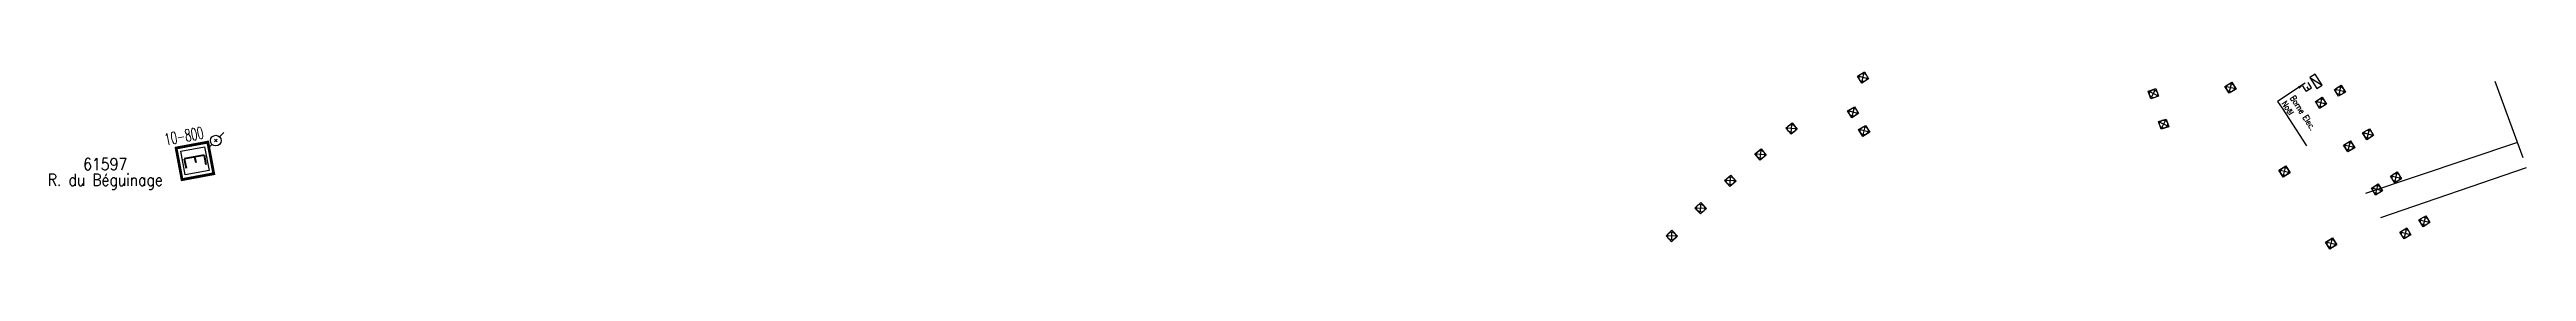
# Model space of a CAD drawing. Header units: millimetres. Extents: x 146028 to 146995, y 142989 to 143978.
# Drawn here: x 146556.5 to 146863.9, y 143040.2 to 143062.3 of the extents above; entities that cross this region are included whole.
import ezdxf
from ezdxf.enums import TextEntityAlignment as Align

# ---------------------------------------------------------------- set-up
doc = ezdxf.new("R2010")
doc.units = ezdxf.units.MM
doc.layers.get('0').update_dxf_attribs({"linetype": 'CONTINUOUS'})
for name, color, linetype in [('BR01', 7, 'CONTINUOUS'), ('M_200', 7, 'CONTINUOUS'), ('passage_pieton', 7, 'CONTINUOUS'), ('w0430', 7, 'CONTINUOUS'), ('W0473', 7, 'CONTINUOUS'), ('W0492', 7, 'CONTINUOUS')]:
    doc.layers.add(name, color=color, linetype=linetype)
doc.styles.add('M_ROMANS', font='ROMANS.shx', dxfattribs={"width": 0.75})
doc.styles.get("Standard").update_dxf_attribs({"font": 'romans.shx', "width": 0.85})
doc.dimstyles.get("Standard").update_dxf_attribs({"dimtxt": 1.5, "dimasz": 1.2, "dimexe": 0.625, "dimexo": 0.625, "dimgap": 0.25, "dimtad": 1, "dimdec": 1, "dimzin": 0, "dimdsep": 46, "dimtxsty": 'Standard', "dimcen": -0.5, "dimadec": 0, "dimazin": 0, "dimtfac": 1, "dimtdec": 1, "dimtmove": 0, "dimatfit": 3, "dimfxl": 0, "dimtolj": 1, "dimtzin": 0, "dimarcsym": 0})

msp = doc.modelspace()

# ---------------------------------------------------------------- texts
at = {"layer": 'w0430', "color": 252, "linetype": 'Continuous', "insert": (146833.47, 143058.37), "char_height": 0.75, "attachment_point": 7, "rotation": 302.7107}
msp.add_mtext('Borne Elec.\\PNoël', dxfattribs=at)
at = {"layer": 'W0473', "color": 252, "linetype": 'Continuous', "width": 0.6}
msp.add_text('10-800', height=1.5, rotation=10.5887, dxfattribs=at).set_placement((146570.96, 143053.12))

# ---------------------------------------------------------------- blocks, each defined once
blk = doc.blocks.new('T430')
at = {"flags": 128}
for points in [[(0.8, 0.8), (-0.8, 0.8)], [(-0.8, 0.8), (-0.8, 0)], [(0.8, 0.8), (-0.8, 0)], [(-0.8, 0), (0.8, 0)], [(-0.4, 2.1), (0.4, 2.1)], [(-0.4, 2.1), (-0.4, 1.3)], [(-0.4, 1.7), (0, 1.7)], [(-0.4, 1.3), (0.4, 1.3)], [(0.8, 0), (0.8, 0.8)]]:
    blk.add_lwpolyline(points, dxfattribs=at)
blk = doc.blocks.new('T492')
for p, q in [((0, 0), (0, 1)), ((0, 1), (1, 1)), ((1, 1), (1, 0)), ((1, 0), (0, 0))]:
    blk.add_line(p, q)
at = {"flags": 128}
for points in [[(0.85, 0.15), (0.15, 0.85)], [(0.15, 0.15), (0.85, 0.85)]]:
    blk.add_lwpolyline(points, dxfattribs=at)
blk.add_ellipse((0.5, 0.5), major_axis=(-0.354, 0.354), ratio=1, start_param=3.926991, end_param=10.210176)
blk = doc.blocks.new('T473')
for p, q in [((-0.166667, 0.166667), (0.166667, -0.166667)), ((-0.166667, -0.166667), (0.166667, 0.166667)), ((0.500001, 0.500001), (1.000002, 1.000002)), ((-1.000002, -1.000002), (-0.500001, -0.500001))]:
    blk.add_line(p, q)
blk.add_ellipse((0, 0), major_axis=(0.471405, 0.471405), ratio=1, start_param=5.4977871438, end_param=11.780972451)
blk = doc.blocks.new('M_200_56')
at = {"color": 0, "linetype": 'Continuous', "const_width": 0.35, "flags": 128}
blk.add_lwpolyline([(2, 2), (2, -2), (-2, -2), (-2, 2)], close=True, dxfattribs=at)
at = {"color": 0, "linetype": 'Continuous'}
blk.add_lwpolyline([(-1.5, 1.5), (1.5, 1.5), (1.5, -1.5), (-1.5, -1.5)], close=True, dxfattribs=at)
at = {"color": 0, "linetype": 'Continuous', "width": 0.85}
blk.add_text('E', height=2.5, dxfattribs=at).set_placement((0, 0), align=Align.MIDDLE_CENTER)
for tag, p in [('NUM', (0, 15.06)), ('NOM', (0, 8.65))]:
    blk.add_attdef(tag, text='', height=4, dxfattribs=at).set_placement(p, align=Align.MIDDLE)
at = {"color": 0, "linetype": 'Continuous', "style": 'M_ROMANS', "width": 0.75, "flags": 3}
for tag, p in [('DEF_LEG', (-0.13, -4.99)), ('DEF_COUP', (-0.13, -7.49)), ('DEF_TYPE', (-0.13, -9.99))]:
    blk.add_attdef(tag, text='', height=1.2, dxfattribs=at).set_placement(p, align=Align.MIDDLE)

# ---------------------------------------------------------------- linework, layer by layer
at = {"layer": 'BR01', "color": 252, "flags": 128}
msp.add_lwpolyline([(146863.47, 143051.57), (146860.01, 143061.09)], dxfattribs=at)
at = {"layer": 'passage_pieton', "color": 252}
for points in [[(146862.77, 143053.5), (146843.92, 143047.14)], [(146845.84, 143044.18), (146863.89, 143050.4)]]:
    msp.add_lwpolyline(points, dxfattribs=at)

# ---------------------------------------------------------------- block references
at = {"layer": 'M_200'}
ref = msp.add_blockref('M_200_56', (146574.57, 143051.21), dxfattribs=dict(at, rotation=280.5886701297744))
ref.add_attrib('NUM', '61597', dxfattribs={"layer": '0', "color": 0, "linetype": 'Continuous', "height": 1.5, "width": 0.85}).set_placement((146563.44, 143050.8), align=Align.MIDDLE)
ref.add_attrib('NOM', 'R. du Béguinage', dxfattribs={"layer": '0', "color": 0, "linetype": 'Continuous', "height": 1.5, "width": 0.85}).set_placement((146563.44, 143048.64), align=Align.MIDDLE)
at = {"layer": 'w0430', "color": 252, "rotation": 122.3486299245951}
msp.add_blockref('T430', (146838.12, 143061.33), dxfattribs=at)
at = {"layer": 'W0473'}
msp.add_blockref('T473', (146577.16, 143053.73), dxfattribs=at)
at = {"layer": 'W0492', "color": 252}
for p, rotation in [((146781.4, 143060.9), 31.28044469550914), ((146827, 143059.63), 31.56484655047781), ((146840.59, 143059.26), 31.56484655047814), ((146780.17, 143056.58), 31.28044469550914), ((146817.29, 143058.94), 18.54320021929983), ((146838.23, 143057.75), 31.56484655047814), ((146772.63, 143054.52), 39.76581543641624), ((146781.54, 143054.26), 31.28044469550914), ((146818.55, 143055.15), 18.54320021929985), ((146844.08, 143053.84), 31.56484655047814), ((146768.8, 143051.3), 39.76581543641624), ((146841.73, 143052.33), 31.56484655047814), ((146765.06, 143048.03), 41.52006071593316), ((146833.71, 143049.2), 31.56484655047782), ((146845.17, 143046.96), 31.56484655047814), ((146847.54, 143048.47), 31.56484655047814), ((146761.4, 143044.61), 43.29351105088809), ((146757.82, 143041.15), 44.51532641742545), ((146848.71, 143041.49), 31.56484655047814), ((146851.07, 143043), 31.56484655047814), ((146839.5, 143040.24), 31.56484655047774)]:
    msp.add_blockref('T492', p, dxfattribs=dict(at, rotation=rotation))

msp.set_redraw_order([(e.dxf.handle, doc.entitydb.next_handle()) for e in msp.query("TEXT MTEXT ATTDEF DIMENSION ARC_DIMENSION")])  # texts and dimensions are drawn at this point

# ---------------------------------------------------------------- leaders
at = {"layer": 'w0430', "color": 252, "linetype": 'Continuous', "annotation_type": 0, "has_hookline": 1, "hookline_direction": 0, "text_width": 5.34, "horizontal_direction": (0.540397, -0.84141, 0)}
msp.add_leader([(146836.44, 143060.88), (146833.02, 143058.61), (146833.56, 143057.77)], dimstyle='Standard', override={"dimasz": 1}, dxfattribs=at)

doc.saveas('drawing.dxf')
